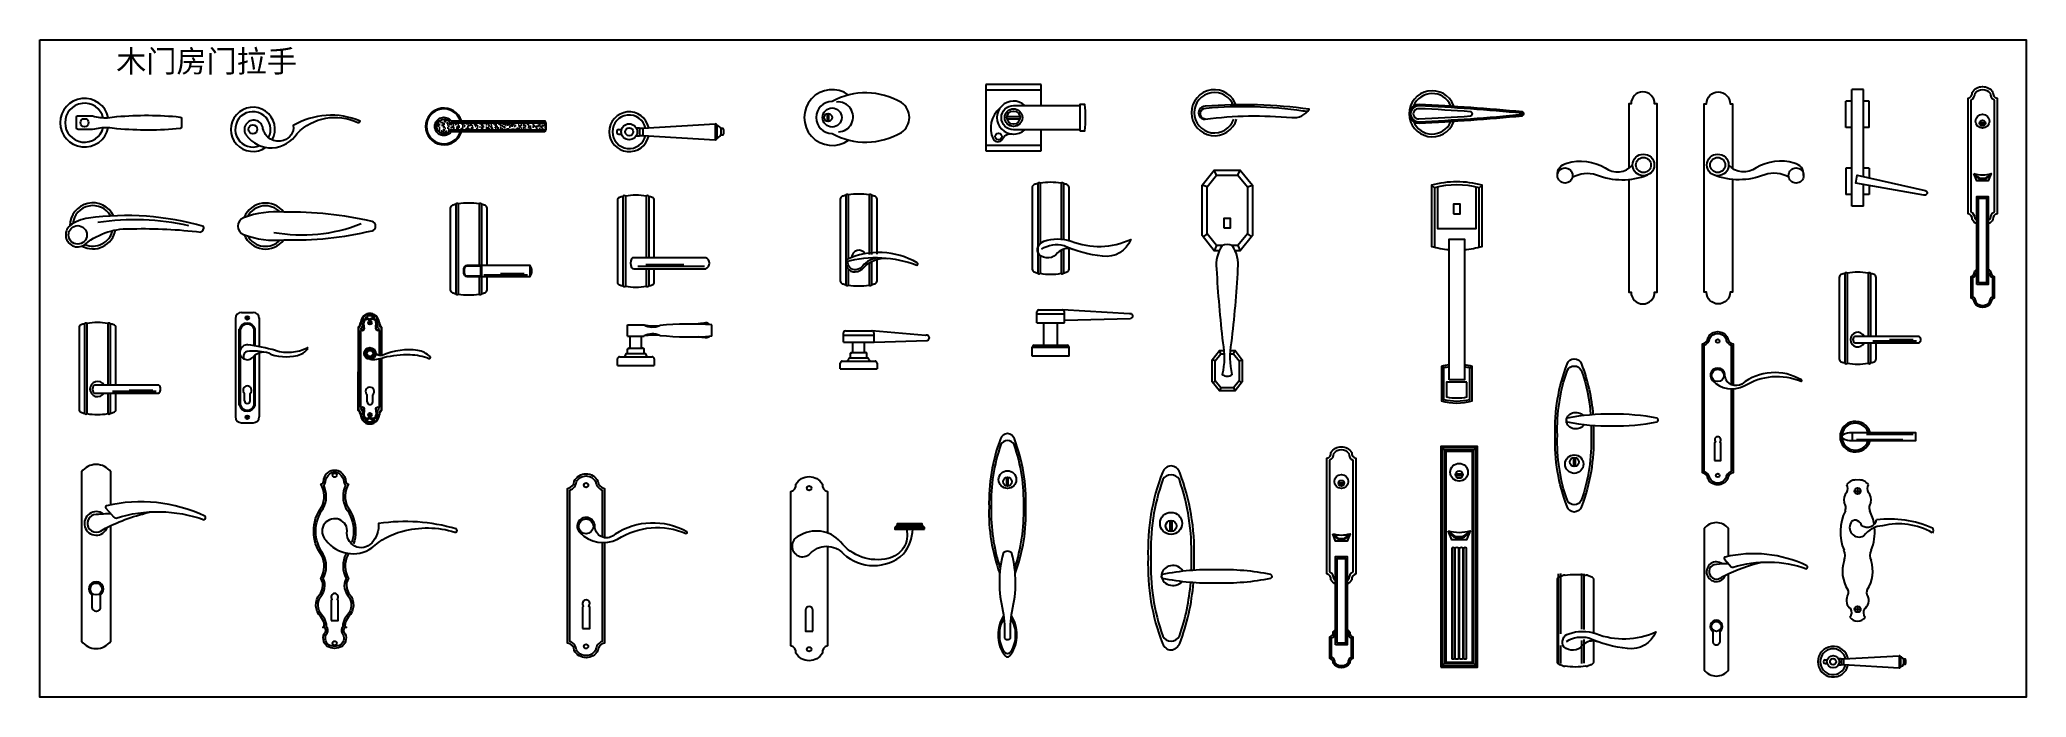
# Model space of a CAD drawing. Header units: millimetres. Extents: x -159355 to -156117, y -81321 to -80249.
import ezdxf

# ---------------------------------------------------------------- set-up
doc = ezdxf.new("R2010")
doc.units = ezdxf.units.MM
doc.header["$LTSCALE"] = 2
doc.header["$MEASUREMENT"] = 0
doc.layers.get('0').update_dxf_attribs({"linetype": 'CONTINUOUS'})
for name, color, linetype in [('1', 4, 'CONTINUOUS'), ('3', 3, 'CONTINUOUS'), ('7', 7, 'CONTINUOUS'), ('7主线', 7, 'CONTINUOUS'), ('BH', 3, 'CONTINUOUS')]:
    doc.layers.add(name, color=color, linetype=linetype)
doc.layers.add('主线', color=7, linetype='CONTINUOUS', lineweight=25)
doc.layers.add('标注', color=7, linetype='CONTINUOUS', lineweight=25)
doc.styles.add('HZ', font='simfang.ttf')

msp = doc.modelspace()

# ---------------------------------------------------------------- texts
at = {"color": 0, "lineweight": 9, "insert": (-159230.4, -80266.4, 0), "char_height": 36, "width": 421.781, "attachment_point": 1, "style": 'HZ'}
msp.add_mtext('{\\fSimSun|b1|i0|c134|p2;木门房门拉手}', dxfattribs=at)

# ---------------------------------------------------------------- blocks, each defined once
blk = doc.blocks.new('020')
at = {"layer": '主线'}
for p, q in [((-9.5, 65), (9.5, 65)), ((-19.5, 55), (-19.5, -105)), ((-13, -86.2), (-13, 37.6)), ((-11, 4.9), (-11, 37.6)), ((11, 10.6), (11, 37.6)), ((13, 10.2), (13, 37.6)), ((19.5, 56), (19.5, 9.1)), ((19.5, 55), (19.5, 9.1)), ((-19.5, 0), (-19.5, -62)), ((-11, -86.2), (-11, -4.9)), ((11, -86.2), (11, -6)), ((13, -86.2), (13, -4.5)), ((19.5, -1.1), (19.5, -105)), ((-4.5, -79), (-4.5, -67.4)), ((4.5, -79), (4.5, -67.4)), ((-9.5, -115), (9.5, -115)), ((0, -115), (9.5, -115))]:
    blk.add_line(p, q, dxfattribs=at)
for centre, radius in [((0, 56), 3), ((0, 56), 1.5), ((0, -106), 3), ((0, -106), 1.5)]:
    blk.add_circle(centre, radius, dxfattribs=at)
for centre, radius, start, end in [((-9.5, 55), 10, 90, 180), ((9.5, 55), 10, 0, 90), ((0, 34.2), 13.4, 14.8628, 165.1372), ((0, 34.1), 11.6, 17.9453, 162.0547), ((0, 0), 12.1, 76.1712, 322.2014), ((1, -5.6), 7.02, 98.1504, 126.5667), ((-33.9, -279.4), 293.4, 74.1481, 83.369), ((10.2, -67.5), 69.5, 76.3885, 98.396), ((26.7, -22.9), 23, 57.3668, 100.2308), ((66.2, 69), 69.1, 253.2597, 296.7887), ((75, 23.3), 29.4, 295.2261, 324.8715), ((97.8, 6.2), 1.25, 8.4905, 112.3499), ((1.4, -6.2), 7.68, 126.5667, 221.1359), ((28.1, -26), 26.3, 102.0483, 134.9953), ((63, 67.8), 75.2, 251.5068, 289.0279), ((0, -62), 7, 310.0052, 229.9948), ((0, -82.7), 13.4, 194.8628, 345.1372), ((0, -82.6), 11.6, 197.9453, 342.0547), ((0, -79), 4.5, 180, 0), ((-9.5, -105), 10, 180, 270), ((9.5, -105), 10, 270, 0)]:
    blk.add_arc(centre, radius, start, end, dxfattribs=at)
blk = doc.blocks.new('022')
at = {"layer": '主线'}
for p, q in [((-19, 43), (-19, 0)), ((-19, 43), (-19, -93)), ((-19, 43), (-19, 38)), ((-19, 43), (-19, 43)), ((-18.3, -92.3), (-18.3, 42.3)), ((-15.3, 37.6), (-15.3, -87.6)), ((-10.6, 50), (-10, 42.4)), ((-9.5, 42.6), (-10, 50)), ((9.5, 42.6), (10, 50)), ((10.6, 50), (10, 42.4)), ((15.3, 37.6), (15.3, -3.1)), ((18.3, 42.3), (18.3, -3.3)), ((19, 43), (19, -3.2)), ((19, 0), (19, -3.2)), ((-19, -5), (-19, -67)), ((-19, -93), (-19, -30)), ((15.3, -8.8), (15.3, -87.6)), ((18.3, -8.1), (18.3, -92.3)), ((19, -7.9), (19, -62)), ((19, -7.9), (19, -93)), ((-19, -93), (-19, -88)), ((-19, -93), (-19, -93)), ((-10.6, -100), (-10, -92.4)), ((-9.5, -92.6), (-10, -100)), ((-4.5, -79), (-4.5, -67.4)), ((4.5, -79), (4.5, -67.4)), ((9.5, -92.6), (10, -100)), ((10.6, -100), (10, -92.4))]:
    blk.add_line(p, q, dxfattribs=at)
for centre, radius in [((0, 50), 3), ((0, 50), 3), ((0, 50), 1.5), ((0, 50), 1.5), ((0, 0), 9.5), ((0, 0), 7.5), ((0, 0), 6.5), ((0, 0), 6), ((0, 0), 5), ((0, -100), 3), ((0, -100), 1.5)]:
    blk.add_circle(centre, radius, dxfattribs=at)
for centre, radius, start, end in [((-0.8, 51.5), 13.5, 86.7737, 115.0644), ((0.8, 51.5), 13.5, 64.9356, 93.2263), ((-26.9, 51.5), 11.6, 313.0347, 352.5422), ((-26.9, 51.5), 12.6, 313.0347, 352.5422), ((2.5, 48.2), 18, 119.9261, 174.1362), ((-14.5, 37.4), 0.82, 48.8014, 166.6728), ((-13.1, 40.1), 1.76, 126.4274, 249.5636), ((2.5, 48.2), 17, 119.9261, 174.1362), ((-13.5, 40.7), 1.08, 17.8413, 126.4274), ((-12.4, 40.9), 3.34, 241.5665, 29.4868), ((-12.7, 41.2), 2.91, 249.5636, 24.4538), ((-10, 42.6), 3.08, 147.3274, 199.4913), ((-20, 49.1), 8.79, 326.8884, 11.9124), ((-4.6, 50.6), 6.76, 90.6623, 176.9357), ((-4.7, 50.7), 5.97, 106.3456, 186.4644), ((-4.6, 50.3), 5.36, 75.6611, 183.7348), ((0, 52.4), 9.1, 33.0842, 146.9158), ((-5.2, 52.7), 5.18, 24.4493, 117.9044), ((-4.8, 50.9), 5.78, 69.0681, 106.3456), ((-0.8, 51.5), 12.5, 86.7737, 115.0644), ((-4.7, 54.9), 2.4, 33.9158, 90.6623), ((-4.5, 51), 4.66, 42.8526, 75.6611), ((-0.7, 54.5), 0.45, 222.8526, 58.1538), ((0.8, 51.5), 12.5, 64.9356, 93.2263), ((0.7, 54.5), 0.45, 121.8462, 317.1474), ((5.2, 52.7), 5.18, 62.0956, 155.5507), ((4.5, 51), 4.66, 104.3389, 137.1474), ((4.7, 54.9), 2.4, 89.3377, 146.0842), ((4.8, 50.9), 5.78, 73.6544, 110.9319), ((4.6, 50.3), 5.36, 356.2652, 104.3389), ((4.6, 50.6), 6.76, 3.0643, 89.3377), ((-2.5, 48.2), 17, 5.8638, 60.0739), ((4.7, 50.7), 5.97, 353.5356, 73.6544), ((-2.5, 48.2), 18, 5.8638, 60.0739), ((12.4, 40.9), 3.34, 150.5132, 298.4335), ((12.7, 41.2), 2.91, 155.5462, 290.4364), ((20, 49.1), 8.79, 168.0876, 213.1116), ((13.5, 40.7), 1.08, 53.5726, 162.1587), ((10, 42.6), 3.08, 340.5087, 32.6726), ((13.1, 40.1), 1.76, 290.4364, 53.5726), ((14.5, 37.4), 0.82, 13.3272, 131.1986), ((26.9, 51.5), 12.6, 187.4578, 226.9653), ((26.9, 51.5), 11.6, 187.4578, 226.9653), ((17.5, 7.9), 11.3, 224.6147, 288.7855), ((63, -100.1), 106, 81.8749, 113.2714), ((72.3, -31.7), 37, 45.8014, 81.1041), ((5.6, 37.3), 47.1, 262.9731, 290.2279), ((62.9, -182.3), 180.1, 89.1231, 103.1472), ((57.9, -117.4), 115.4, 70.5908, 86.1514), ((96.7, -6.6), 1.97, 257.2754, 45.8014), ((0, -62), 7, 310.0052, 229.9948), ((-26.9, -101.5), 11.6, 7.4578, 46.9653), ((-26.9, -101.5), 12.6, 7.4578, 46.9653), ((-14.5, -87.4), 0.82, 193.3272, 311.1986), ((-13.1, -90.1), 1.76, 110.4364, 233.5726), ((-13.5, -90.7), 1.08, 233.5726, 342.1587), ((-12.4, -90.9), 3.34, 330.5132, 118.4335), ((-12.7, -91.2), 2.91, 335.5462, 110.4364), ((-10, -92.6), 3.08, 160.5087, 212.6726), ((-20, -99.1), 8.79, 348.0876, 33.1116), ((0, -79), 4.5, 180, 0), ((12.4, -90.9), 3.34, 61.5665, 209.4868), ((12.7, -91.2), 2.91, 69.5636, 204.4538), ((20, -99.1), 8.79, 146.8884, 191.9124), ((13.5, -90.7), 1.08, 197.8413, 306.4274), ((10, -92.6), 3.08, 327.3274, 19.4913), ((13.1, -90.1), 1.76, 306.4274, 69.5636), ((14.5, -87.4), 0.82, 228.8014, 346.6728), ((26.9, -101.5), 12.6, 133.0347, 172.5422), ((26.9, -101.5), 11.6, 133.0347, 172.5422), ((2.5, -98.2), 18, 185.8638, 240.0739), ((2.5, -98.2), 17, 185.8638, 240.0739), ((-4.6, -100.6), 6.76, 183.0643, 269.3377), ((-4.7, -100.7), 5.97, 173.5356, 253.6544), ((-4.6, -100.3), 5.36, 176.2652, 284.3389), ((-5.2, -102.7), 5.18, 242.0956, 335.5507), ((0, -102.4), 9.1, 213.0842, 326.9158), ((-0.8, -101.5), 13.5, 244.9356, 273.2263), ((-4.8, -100.9), 5.78, 253.6544, 290.9319), ((-0.8, -101.5), 12.5, 244.9356, 273.2263), ((-4.7, -104.9), 2.4, 269.3377, 326.0842), ((-4.5, -101), 4.66, 284.3389, 317.1474), ((-0.7, -104.5), 0.45, 301.8462, 137.1474), ((0.8, -101.5), 13.5, 266.7737, 295.0644), ((0.8, -101.5), 12.5, 266.7737, 295.0644), ((0.7, -104.5), 0.45, 42.8526, 238.1538), ((5.2, -102.7), 5.18, 204.4493, 297.9044), ((4.5, -101), 4.66, 222.8526, 255.6611), ((4.7, -104.9), 2.4, 213.9158, 270.6623), ((4.8, -100.9), 5.78, 249.0681, 286.3456), ((4.6, -100.3), 5.36, 255.6611, 3.7348), ((4.6, -100.6), 6.76, 270.6623, 356.9357), ((-2.5, -98.2), 17, 299.9261, 354.1362), ((4.7, -100.7), 5.97, 286.3456, 6.4644), ((-2.5, -98.2), 18, 299.9261, 354.1362)]:
    blk.add_arc(centre, radius, start, end, dxfattribs=at)

# ---------------------------------------------------------------- hatches: boundary and pattern name
at = {"layer": 'BH'}
h = msp.add_hatch(dxfattribs=at)
h.set_pattern_fill('AR-CONC', color=0, scale=1.495, style=0)
h.set_pattern_definition([(50, (-144194.947, -82373.499), (10.7230397, -0.9381444), [1.12125, -12.33375]), (355, (-144194.947, -82373.499), (-2.0743324, 11.245272), [0.897, -9.867]), (100.4514, (-144194.054, -82373.577), (8.648715, 10.307121), [0.952916, -10.4820746]), (46.1842, (-144194.947, -82370.509), (15.955254, -2.474509), [1.681875, -18.500625]), (96.6356, (-144193.618, -82370.715), (13.973207, 14.563062), [1.429374, -15.72311]), (351.1842, (-144194.947, -82370.509), (13.973196, 14.563073), [1.3455, -14.8005]), (21, (-144193.452, -82371.256), (8.9237604, -6.0191524), [1.12125, -12.33375]), (326, (-144193.452, -82371.256), (3.637564, 10.840993), [0.897, -9.867]), (71.4514, (-144192.709, -82371.758), (12.561328, 4.821831), [0.952916, -10.4820746]), (37.5, (-144194.9473, -82373.4986), (0.1817898, 4.9767631), [0, -9.7474, 0, -10.0165, 0, -9.904375]), (7.5, (-144194.9473, -82373.4986), (3.9328896, 5.896455), [0, -5.7109, 0, -9.52315, 0, -3.774875]), (327.5, (-144198.281, -82373.4986), (7.9806454, -0.3371953), [0, -3.7375, 0, -11.661, 0, -15.47325]), (317.5, (-144199.776, -82373.4986), (8.7186332, 1.4965695), [0, -4.85875, 0, -7.7441, 0, -10.98825])])
h.paths.add_polyline_path([(-158685.9, -80384.8, 3.732051), (-158685.9, -80396.7), (-158530.7, -80396.7, 0.140432), (-158530.7, -80384.8)])

# ---------------------------------------------------------------- linework, layer by layer
at = {"layer": '1', "color": 0}
for centre in [(-156741, -80453.6), (-156619.9, -80453.6)]:
    msp.add_circle(centre, 12.3, dxfattribs=at)
at = {"layer": '3', "color": 0}
for p, q in [((-157722.7, -80331.4), (-157812.7, -80331.4)), ((-158253.9, -80386.7), (-158253.9, -80412.4)), ((-158251.2, -80389.3), (-158251.2, -80409.8)), ((-158244.7, -80394.3), (-158244.7, -80404.7)), ((-158071.2, -80382.5), (-158071.2, -80369.8)), ((-158068.6, -80382.5), (-158068.6, -80369.8)), ((-157778.4, -80374.6), (-157757.1, -80374.6)), ((-157778.4, -80378.2), (-157757.1, -80378.2)), ((-156192.8, -80384.4), (-156183.6, -80384.4)), ((-156192.8, -80386.3), (-156183.6, -80386.3)), ((-157812.7, -80421.4), (-157722.7, -80421.4)), ((-157436.8, -80470.1), (-157440.8, -80461.8)), ((-157402, -80470.1), (-157398.1, -80461.8)), ((-157728.3, -80483.9), (-157728.3, -80629.7)), ((-157724.3, -80483.3), (-157724.3, -80581.7)), ((-157690.3, -80483.3), (-157690.3, -80574.4)), ((-157686.3, -80483.9), (-157686.3, -80574.8)), ((-157452.3, -80489.4), (-157460.5, -80486.5)), ((-157386.6, -80489.4), (-157378.3, -80486.5)), ((-157081.7, -80490.6), (-157086.7, -80486.7)), ((-157008.7, -80490.6), (-157003.8, -80486.7)), ((-158676.8, -80517.7), (-158676.8, -80663.5)), ((-158672.8, -80517.1), (-158672.8, -80664)), ((-158638.8, -80517.1), (-158638.8, -80617.5)), ((-158634.8, -80517.7), (-158634.8, -80617.5)), ((-158404.3, -80504.9), (-158404.3, -80650.7)), ((-158400.3, -80504.3), (-158400.3, -80651.2)), ((-158366.3, -80504.3), (-158366.3, -80604.7)), ((-158362.3, -80504.9), (-158362.3, -80604.7)), ((-158041.1, -80503), (-158041.1, -80648.8)), ((-158037.1, -80502.4), (-158037.1, -80607.1)), ((-158003.1, -80502.4), (-158003.1, -80599.7)), ((-157999.1, -80503), (-157999.1, -80599.3)), ((-157690.3, -80592.6), (-157690.3, -80630.2)), ((-157686.3, -80590.9), (-157686.3, -80629.7)), ((-157452.3, -80565.8), (-157458.7, -80570.9)), ((-157436.8, -80585.1), (-157440.8, -80593.3)), ((-157402, -80585.1), (-157398.1, -80593.3)), ((-157386.6, -80565.8), (-157380.1, -80570.9)), ((-158555.8, -80635.5), (-158555.8, -80617.5)), ((-158380.3, -80618.6), (-158271.6, -80618.6)), ((-158367.3, -80615.8), (-158304.9, -80615.8)), ((-158366.3, -80622.7), (-158366.3, -80651.2)), ((-158362.3, -80622.7), (-158362.3, -80650.7)), ((-158037.1, -80623.2), (-158037.1, -80649.3)), ((-158003.1, -80613.3), (-158003.1, -80649.3)), ((-157999.1, -80611), (-157999.1, -80648.8)), ((-157724.3, -80601.1), (-157724.3, -80630.2)), ((-158638.8, -80635.5), (-158638.8, -80664)), ((-158634.8, -80635.5), (-158634.8, -80663.5)), ((-158631.2, -80632.6), (-158559.9, -80632.6)), ((-158604, -80630.6), (-158565.4, -80630.6)), ((-156412.7, -80630.5), (-156412.7, -80776.2)), ((-156408.7, -80629.9), (-156408.7, -80776.8)), ((-156374.7, -80629.9), (-156374.7, -80733.3)), ((-156370.7, -80630.5), (-156370.7, -80733.3)), ((-159282, -80712.6), (-159282, -80858.3)), ((-159278, -80712), (-159278, -80858.9)), ((-159244, -80712), (-159244, -80812.4)), ((-159240, -80712.6), (-159240, -80812.4)), ((-158259.3, -80732.4), (-158259.3, -80714.3)), ((-158370.3, -80753), (-158396.3, -80753)), ((-157429.9, -80761.2), (-157432.2, -80756.3)), ((-157409, -80761.2), (-157406.6, -80756.3)), ((-156374.7, -80743.3), (-156374.7, -80776.8)), ((-156370.7, -80743.3), (-156370.7, -80776.2)), ((-156367.1, -80740.4), (-156295.8, -80740.4)), ((-156340, -80738.3), (-156301.4, -80738.3)), ((-158402.7, -80766.3), (-158364, -80766.3)), ((-157439.2, -80772.8), (-157444.1, -80771.1)), ((-157399.7, -80772.8), (-157394.8, -80771.1)), ((-157066.8, -80784.5), (-157070.1, -80781.9)), ((-157023.7, -80784.5), (-157020.4, -80781.9)), ((-159236.4, -80822.5), (-159165.1, -80822.5)), ((-159209.3, -80820.5), (-159170.7, -80820.5)), ((-157439.2, -80805.5), (-157443, -80808.6)), ((-157429.9, -80817.1), (-157432.2, -80822)), ((-157409, -80817.1), (-157406.6, -80822)), ((-157399.7, -80805.5), (-157395.9, -80808.6)), ((-159244, -80825.4), (-159244, -80858.9)), ((-159240, -80825.4), (-159240, -80858.3)), ((-157063, -80920.9), (-157071.4, -80912.5)), ((-157019.8, -80920.9), (-157011.4, -80912.5)), ((-156393.9, -80901.2), (-156318, -80901.2)), ((-156377.2, -80892.7), (-156301.4, -80892.7)), ((-156854.9, -80930.4), (-156854.9, -80945.2)), ((-156852.4, -80930.4), (-156852.4, -80945.2)), ((-157778.8, -80976.9), (-157778.8, -80962.8)), ((-157776.4, -80976.9), (-157776.4, -80962.8)), ((-157238, -80971.6), (-157228.8, -80971.6)), ((-157238, -80973.5), (-157228.8, -80973.5)), ((-157047.3, -80957.2), (-157035.5, -80957.2)), ((-157047.3, -80959.6), (-157035.5, -80959.6)), ((-157961.1, -81044.8), (-157913.1, -81044.8)), ((-157957.5, -81041.2), (-157916.8, -81041.2)), ((-157512.4, -81051), (-157512.4, -81033.2)), ((-157509.4, -81051), (-157509.4, -81033.2)), ((-157049.2, -81258.1), (-157049.2, -81078.1)), ((-157048, -81258.1), (-157048, -81078.1)), ((-157042, -81258.1), (-157042, -81078.1)), ((-157040.8, -81258.1), (-157040.8, -81078.1)), ((-157034.8, -81258.1), (-157034.8, -81078.1)), ((-157033.6, -81258.1), (-157033.6, -81078.1)), ((-156879.9, -81120.1), (-156879.9, -81265.8)), ((-156875.9, -81119.5), (-156875.9, -81217.8)), ((-156841.9, -81119.5), (-156841.9, -81210.6)), ((-156837.9, -81120.1), (-156837.9, -81211)), ((-156875.9, -81237.2), (-156875.9, -81266.4)), ((-156841.9, -81228.8), (-156841.9, -81266.4)), ((-156837.9, -81227.1), (-156837.9, -81265.8)), ((-157063, -81264.1), (-157071.4, -81272.5)), ((-157019.8, -81264.1), (-157011.4, -81272.5)), ((-156323.9, -81253.6), (-156323.9, -81273.3)), ((-156321.8, -81255.6), (-156321.8, -81271.3)), ((-156316.8, -81259.4), (-156316.8, -81267.4))]:
    msp.add_line(p, q, dxfattribs=at)
for points in [[(-156197.6, -80544, -0.064662), (-156200.4, -80541.2, 0.264722), (-156207, -80529.9), (-156207, -80347.8, 0.264722), (-156200.4, -80336.5, -0.497676), (-156176, -80336.5, 0.264722), (-156169.3, -80347.8), (-156169.3, -80529.9, 0.264722), (-156176, -80541.2, -0.064662), (-156178.8, -80544, -0.064662)], [(-157455.2, -80378.9, -0.945007), (-157453.9, -80360.7, -0.058417), (-157296.2, -80365.2, 0.046954), (-157287.9, -80365.6, 0.046954)], [(-156939, -80370.9, 0.652166), (-156938.9, -80369.3, 0.013125), (-157106.9, -80357.3, 1.063666), (-157106.9, -80383, 0.013151), (-156938.5, -80371, 0.013151)], [(-158530.7, -80396.7), (-158685.9, -80396.7, -3.732051), (-158685.9, -80384.8), (-158530.7, -80384.8)], [(-157008.7, -80587.6), (-157008.7, -80490.6, 0.124404), (-157081.7, -80490.6), (-157081.7, -80587.6)], [(-156200.5, -80468, 0.199509), (-156191.7, -80475.1), (-156184.6, -80475.1, 0.199509), (-156175.9, -80468, 0.191451)], [(-157989.4, -80604.6, 0.16642), (-158013.5, -80618, -0.180635), (-158024.3, -80624.5, -0.506376), (-158037.6, -80610.4, -0.506376)], [(-156178.8, -80627, -0.04209), (-156177.3, -80628.7, 0.288007), (-156172, -80637.4), (-156172, -80668.9, 0.288007), (-156177.3, -80677.6, -0.512941), (-156198.7, -80677.6, 0.288007), (-156204, -80668.9), (-156204, -80637.4, 0.288007), (-156198.7, -80628.7, -0.032534), (-156197.6, -80627.4, -0.032534)], [(-156597.9, -80818.6), (-156597.9, -80952.9, 0.287193), (-156606.8, -80964.4, -0.599807), (-156632.9, -80964.4, 0.287193), (-156641.9, -80952.9), (-156641.9, -80747.5, 0.287193), (-156632.9, -80736.1, -0.599807), (-156606.8, -80736.1, 0.287193), (-156597.9, -80747.5), (-156597.9, -80811.6)], [(-157057.7, -80782.7, 0.026117), (-157066.8, -80784.5), (-157066.8, -80835.8, 0.122931), (-157023.7, -80835.8), (-157023.7, -80784.5, 0.026117), (-157032.8, -80782.7)], [(-156826.1, -80877.8, -0.014104), (-156826.2, -80894.4, -0.092167), (-156842.3, -81000.8, -0.58672), (-156865, -81000.8, -0.092167), (-156881.2, -80894.4, -0.092167), (-156865, -80788, -0.58672), (-156842.3, -80788, -0.063662), (-156827, -80861)], [(-157765.8, -81111, 0.089711), (-157751.2, -81011.5, 0.092167), (-157766.7, -80909.4, 0.58672), (-157788.5, -80909.4, 0.092167), (-157804, -81011.5, 0.089711), (-157789.3, -81111, 0.089711)], [(-157242.8, -81131.2, -0.064662), (-157245.6, -81128.4, 0.264722), (-157252.2, -81117.1), (-157252.2, -80935, 0.264722), (-157245.6, -80923.7, -0.497676), (-157221.2, -80923.7, 0.264722), (-157214.5, -80935), (-157214.5, -81117.1, 0.264722), (-157221.2, -81128.4, -0.064662), (-157224, -81131.2, -0.064662)], [(-158854.8, -81086.4, -0.007473), (-158855.9, -81087.9, 0.247831), (-158855.5, -81127.5, 0.1886), (-158858, -81143.9, 0.111662), (-158852.6, -81155.4, -0.369524), (-158854, -81188, 0.139661), (-158860.5, -81200.6, 0.187926), (-158860.7, -81206.1, 0.382894), (-158862, -81216.9, -0.408912), (-158864.3, -81235.6, -0.139867), (-158874.3, -81238.2, -0.139867), (-158884.3, -81235.6, -0.408912), (-158886.7, -81216.9, 0.382894), (-158887.9, -81206.1, 0.187926), (-158888.1, -81200.6, 0.139661), (-158894.6, -81188, -0.369524), (-158896, -81155.4, 0.111662), (-158890.6, -81143.9, 0.1886), (-158893.1, -81127.5, 0.247831), (-158892.8, -81087.9, -0.163226), (-158905.1, -81050.7, -0.163226), (-158892.8, -81013.5, 0.235615), (-158892.2, -80975.6, 0.202977), (-158889.2, -80970.3, -0.221666), (-158882.4, -80957.3, -0.225852), (-158874.3, -80954.4, -0.225852), (-158866.2, -80957.3, -0.221666), (-158859.4, -80970.3, 0.202977), (-158856.4, -80975.6, 0.235615), (-158855.9, -81013.5, -0.163226), (-158843.5, -81050.7, -0.074924), (-158846.2, -81068.8)], [(-158438.1, -81069), (-158438.1, -81230.2, 0.287193), (-158448.8, -81244, -0.599807), (-158480.2, -81244, 0.287193), (-158490.9, -81230.2), (-158490.9, -80983.8, 0.287193), (-158480.2, -80970, -0.599807), (-158448.8, -80970, 0.287193), (-158438.1, -80983.8), (-158438.1, -81060.1)], [(-157477.8, -81114.1, 0.014104), (-157477.9, -81094.2, 0.092167), (-157497.4, -80966.5, 0.58672), (-157524.5, -80966.5, 0.092167), (-157543.9, -81094.2, 0.092167), (-157524.5, -81221.8, 0.58672), (-157497.4, -81221.8, 0.063662), (-157478.9, -81134.2)], [(-157245.7, -81055.2, 0.199509), (-157236.9, -81062.3), (-157229.8, -81062.3, 0.199509), (-157221.1, -81055.2, 0.191451)], [(-157057.1, -81050.5, 0.199509), (-157045.9, -81059.5), (-157036.9, -81059.5, 0.199509), (-157025.7, -81050.5)], [(-157783.4, -81193.1, 0.164968), (-157790.8, -81219.6, 0.16909), (-157783, -81246.6, 0.58672), (-157772.1, -81246.6, 0.16909), (-157764.4, -81219.6, 0.164968), (-157771.8, -81193.1)], [(-157224, -81214.2, -0.04209), (-157222.5, -81215.9, 0.288007), (-157217.2, -81224.7), (-157217.2, -81256.1, 0.288007), (-157222.5, -81264.8, -0.512941), (-157243.9, -81264.8, 0.288007), (-157249.2, -81256.1), (-157249.2, -81224.7, 0.288007), (-157243.9, -81215.9, -0.032534), (-157242.8, -81214.6, -0.032534)]]:
    msp.add_lwpolyline(points, format="xyb", dxfattribs=at)
for points in [[(-157427.6, -80585.1), (-157436.8, -80585.1), (-157452.3, -80565.8), (-157452.3, -80489.4), (-157436.8, -80470.1), (-157402, -80470.1), (-157386.6, -80489.4), (-157386.6, -80565.8), (-157402, -80585.1), (-157411.2, -80585.1)], [(-157076.8, -80489.4), (-157076.8, -80556.9), (-157013.7, -80556.9), (-157013.7, -80489.4)], [(-157414.4, -80761.2), (-157409, -80761.2), (-157399.7, -80772.8), (-157399.7, -80805.5), (-157409, -80817.1), (-157429.9, -80817.1), (-157439.2, -80805.5), (-157439.2, -80772.8), (-157429.9, -80761.2), (-157424.4, -80761.2)]]:
    msp.add_lwpolyline(points, dxfattribs=at)
for points in [[(-156194.8, -80645.8), (-156194.8, -80507.6), (-156181.6, -80507.6), (-156181.6, -80645.8)], [(-157069, -81270.1), (-157013.8, -81270.1), (-157013.8, -80914.9), (-157069, -80914.9)], [(-157065.4, -81266.5), (-157017.4, -81266.5), (-157017.4, -80918.5), (-157065.4, -80918.5)], [(-157240, -81233.1), (-157240, -81094.9), (-157226.8, -81094.9), (-157226.8, -81233.1)]]:
    msp.add_lwpolyline(points, close=True, dxfattribs=at)
for points in [[(-158635.8, -80634.5), (-158635.8, -80618.5), (-158659.1, -80618.5, 0.209535), (-158662, -80619.8, 0.217189), (-158662, -80633.2, 0.209535), (-158659.1, -80634.5), (-158635.8, -80634.5)], [(-157028.7, -80807.7), (-157061.8, -80807.7), (-157061.8, -80831.8, 0.099649), (-157028.7, -80831.8), (-157028.7, -80807.7)]]:
    msp.add_lwpolyline(points, format="xyb", close=True, dxfattribs=at)
at = {"layer": '3', "color": 0, "ltscale": 0.13}
for points in [[(-158262.9, -80714.1, 0.28759), (-158269.6, -80711.1, -0.060586), (-158280.8, -80712.3, 0.212877), (-158282, -80713.3)], [(-158262.9, -80732.6, -0.28759), (-158269.6, -80735.6, 0.060586), (-158280.8, -80734.4, -0.212877), (-158282, -80733.3)]]:
    msp.add_lwpolyline(points, format="xyb", dxfattribs=at)
at = {"layer": '3', "color": 0}
for centre, radius in [((-158063.4, -80376.2), 15.6), ((-157767.7, -80376.4), 14.4), ((-157767.7, -80376.4), 10.8), ((-159282.1, -80384.7), 6.6), ((-159007.6, -80395.5), 7.2), ((-156188.2, -80385.3), 4.71), ((-156619.9, -80796.7), 10), ((-156853.7, -80937.8), 7.5), ((-157777.6, -80969.8), 7.2), ((-157233.4, -80972.5), 4.71), ((-157041.4, -80958.4), 6), ((-158464.5, -81042.7), 12), ((-157510.9, -81042.1), 9), ((-159263.1, -81144.9), 9.6), ((-156622.1, -81205.9), 8)]:
    msp.add_circle(centre, radius, dxfattribs=at)
for centre, radius, start, end in [((-157440.2, -80368.4), 33, 18.6355, 341.5295), ((-159282.1, -80384.7), 31.7, 14.4764, 345.5236), ((-159007.6, -80395.5), 28.8, 331.9724, 292.8568), ((-158696.2, -80390.7), 28.4, 18.4085, 341.5915), ((-158053.7, -80375.2), 24.4, 271.7372, 95.6062), ((-157085.3, -80370.1), 33, 24.7837, 157.1458), ((-158394.2, -80399.5), 27.3, 12.9468, 347.0532), ((-157085.3, -80370.1), 33, 202.5379, 335.1631), ((-159268.3, -80552.8), 33, 29.1609, 174.1486), ((-158987.1, -80553.2), 33, 43.5812, 150.6449), ((-159268.3, -80552.8), 33, 246.4105, 346.529), ((-159200.3, -80936), 393.2, 77.0074, 98.7938), ((-158927, -80311.9), 255.8, 259.4898, 291.9613), ((-158987.1, -80553.2), 33, 209.2959, 316.4783), ((-158356.1, -80758.4), 29.5, 66.1775, 118.0384), ((-156395.5, -80896.5), 22, 18.6355, 341.5295), ((-156431.8, -81263.4), 21, 12.9468, 347.0532)]:
    msp.add_arc(centre, radius, start, end, dxfattribs=at)
at = {"layer": '7', "color": 0}
for p, q in [((-157812.7, -80322.4), (-157812.7, -80430.4)), ((-157722.7, -80322.4), (-157812.7, -80322.4)), ((-157722.7, -80356.6), (-157722.7, -80322.4)), ((-156382.5, -80330.6), (-156401.5, -80330.6)), ((-156401.5, -80520.6), (-156401.5, -80330.6)), ((-156382.5, -80472.6), (-156382.5, -80330.6)), ((-156411, -80392.4), (-156411, -80349.6)), ((-156401.5, -80349.6), (-156411, -80349.6)), ((-156373, -80349.6), (-156382.5, -80349.6)), ((-156373, -80392.4), (-156373, -80349.6)), ((-158382.9, -80393), (-158377.3, -80393)), ((-158377.3, -80393), (-158377.3, -80406)), ((-158377.3, -80393.7), (-158372.1, -80393.7)), ((-158372.1, -80393.7), (-158253.9, -80386.7)), ((-158372.1, -80393.7), (-158372.1, -80405.4)), ((-157722.7, -80430.4), (-157722.7, -80396.2)), ((-156401.5, -80392.4), (-156411, -80392.4)), ((-156373, -80392.4), (-156382.5, -80392.4)), ((-158411.1, -80403.4), (-158406.6, -80403.4)), ((-158382.9, -80406), (-158377.3, -80406)), ((-158377.3, -80405.4), (-158372.1, -80405.4)), ((-158372.1, -80405.4), (-158253.9, -80412.4)), ((-157812.7, -80430.4), (-157722.7, -80430.4)), ((-156411, -80458.9), (-156411, -80501.6)), ((-156401.5, -80458.9), (-156411, -80458.9)), ((-156373, -80458.9), (-156382.5, -80458.9)), ((-156373, -80458.9), (-156373, -80473.9)), ((-156382.5, -80520.6), (-156382.5, -80485.2)), ((-156373, -80486.3), (-156373, -80501.6)), ((-156401.5, -80501.6), (-156411, -80501.6)), ((-156382.5, -80520.6), (-156401.5, -80520.6)), ((-156373, -80501.6), (-156382.5, -80501.6)), ((-157432, -80593.3), (-157435.9, -80593.3)), ((-157403, -80593.3), (-157406.9, -80593.3)), ((-158634.8, -80617.5), (-158634.8, -80635.5)), ((-158041.8, -80724.2), (-157998.5, -80724.2)), ((-157911, -80731.4), (-157998.5, -80724.2)), ((-158045.1, -80742.6), (-158045.1, -80727.5)), ((-158045.1, -80730.8), (-157995.1, -80730.8)), ((-158045.1, -80730.8), (-157995.1, -80730.8)), ((-158045.1, -80742.6), (-157995.1, -80742.6)), ((-157995.1, -80742.6), (-157995.1, -80727.5)), ((-157995.1, -80742.5), (-157908.7, -80739.6)), ((-158050.1, -80785.7), (-158050.1, -80776.7)), ((-158050.1, -80785.7), (-157990.1, -80785.7)), ((-158046.8, -80773.3), (-158039.5, -80773.3)), ((-158036.8, -80770), (-158036.8, -80770.7)), ((-158033.5, -80768.3), (-158033.5, -80760.4)), ((-158006.8, -80768.3), (-158006.8, -80760.4)), ((-158003.5, -80770.7), (-158003.5, -80770)), ((-158000.8, -80773.3), (-157993.5, -80773.3)), ((-157990.1, -80776.7), (-157990.1, -80785.7)), ((-157409.6, -80822), (-157429.3, -80822)), ((-156400.5, -80889.5), (-156400.5, -80903.5)), ((-156391.9, -80980.1), (-156391.9, -80990.1)), ((-156396.9, -80985.1), (-156386.9, -80985.1)), ((-157053.4, -81078.1), (-157053.4, -81078.1)), ((-156396.9, -81177.8), (-156386.9, -81177.8)), ((-156391.9, -81172.8), (-156391.9, -81182.8)), ((-156444.8, -81266.4), (-156441.3, -81266.4)), ((-156423.1, -81258.4), (-156418.8, -81258.4)), ((-156423.1, -81268.4), (-156418.8, -81268.4)), ((-156418.8, -81258.4), (-156418.8, -81268.4)), ((-156418.8, -81258.9), (-156414.8, -81258.9)), ((-156418.8, -81267.9), (-156414.8, -81267.9)), ((-156414.8, -81258.9), (-156323.9, -81253.6)), ((-156414.8, -81258.9), (-156414.8, -81267.9)), ((-156414.8, -81267.9), (-156323.9, -81273.3))]:
    msp.add_line(p, q, dxfattribs=at)
at = {"layer": '7', "color": 0, "ltscale": 2}
for p, q in [((-157729.7, -80711), (-157729.7, -80693)), ((-157726.7, -80690), (-157687.7, -80690)), ((-157578.9, -80696.5), (-157687.7, -80690)), ((-157684.7, -80711), (-157684.7, -80693)), ((-157729.7, -80696), (-157684.7, -80696)), ((-157729.7, -80696), (-157684.7, -80696)), ((-157729.7, -80711), (-157684.7, -80711)), ((-157718.5, -80747.5), (-157718.5, -80711)), ((-157696, -80747.5), (-157696, -80711)), ((-157684.7, -80706.5), (-157576.8, -80703.9)), ((-157737.2, -80765.5), (-157737.2, -80750.5)), ((-157734.2, -80747.5), (-157680.2, -80747.5)), ((-157677.2, -80765.5), (-157677.2, -80750.5)), ((-157677.2, -80765.5), (-157737.2, -80765.5))]:
    msp.add_line(p, q, dxfattribs=at)
at = {"layer": '7', "color": 0, "ltscale": 0.13}
for p, q in [((-158396.7, -80714.3), (-158370, -80714.3)), ((-158396.7, -80732.4), (-158396.7, -80714.3)), ((-158259.3, -80732.4), (-158259.3, -80714.3)), ((-158396.7, -80732.4), (-158370, -80732.4)), ((-158396.7, -80761.3), (-158396.7, -80753.3)), ((-158370, -80761.3), (-158370, -80753.3)), ((-158413.3, -80780.7), (-158413.3, -80769.6)), ((-158413.3, -80780.7), (-158353.3, -80780.7)), ((-158410, -80766.3), (-158402.7, -80766.3)), ((-158400, -80762.9), (-158400, -80763.6)), ((-158366.7, -80763.6), (-158366.7, -80762.9)), ((-158364, -80766.3), (-158356.7, -80766.3)), ((-158353.3, -80769.6), (-158353.3, -80780.7))]:
    msp.add_line(p, q, dxfattribs=at)
at = {"layer": '7', "color": 0}
for points in [[(-158063.4, -80402.2, 0.266062), (-157950.5, -80400.5, 0.53284), (-157950.5, -80351.9, 0.266062), (-158063.4, -80350.2, 1)], [(-157659.7, -80398), (-157651.7, -80398, 0.067987), (-157651.7, -80354.8), (-157659.7, -80354.8)], [(-157455.2, -80378.9, -0.055454), (-157314, -80376.3, 0.277934), (-157285.7, -80362.6, 0.053614), (-157455.2, -80357.9, 1.03945)], [(-157107.2, -80378.5, 0.006602), (-157022.7, -80373.6, 0.834391), (-157022.7, -80366.7, 0.006602), (-157107.2, -80361.8, 1.067994)], [(-159295.3, -80376.1, -0.414214), (-159292.6, -80373.5), (-159268.9, -80373.5, 0.078716), (-159244.5, -80376.5, 0.009855), (-159229.3, -80374.8, -0.048226), (-159126, -80375.4, -0.384571), (-159123.7, -80378), (-159123.7, -80391.4, -0.384571), (-159126, -80394, -0.048226), (-159229.3, -80394.6, 0.009855), (-159244.5, -80392.9, 0.078716), (-159268.9, -80395.9), (-159292.6, -80395.9, -0.324936), (-159295.3, -80392)], [(-158531.8, -80399.7), (-158684.3, -80399.7, -3), (-158684.3, -80381.8), (-158531.8, -80381.8, -0.216232)], [(-156284, -80502.7), (-156394.5, -80483.1), (-156392.7, -80470.3), (-156281.5, -80495, -1.049176)], [(-156202.3, -80467.5, 0.150348), (-156174.1, -80467.5), (-156178.8, -80479.4), (-156197.6, -80479.4)], [(-159022.8, -80567, 0.114632), (-158957.1, -80575.7, 0.064792), (-158813.3, -80560.7, 0.401789), (-158807.6, -80553.2, 0.401789), (-158813.3, -80545.8, 0.064792), (-158957.1, -80530.7, 0.114632), (-159022.8, -80539.5, 0.686064)], [(-159203.7, -80557.6, -0.036276), (-159092.6, -80563, 0.406331), (-159088, -80553.7, 0.103876), (-159275.8, -80540.2, 0.137474), (-159305.8, -80552.8, 1.028352), (-159280.1, -80581.9, -0.183527)], [(-157427.6, -80585.1, 0.184781), (-157436.9, -80622.9, 0.016162), (-157426.5, -80743.5, -0.105166), (-157427.6, -80795, 0.368411), (-157411.2, -80795, -0.105166), (-157412.4, -80743.5, 0.016162), (-157401.9, -80622.9, 0.184781), (-157411.2, -80585.1, 0.228436)], [(-158662.8, -80633.8, 0.214918), (-158659.1, -80635.5), (-158555.8, -80635.5, 0.314288), (-158555.8, -80617.5), (-158659.1, -80617.5, 0.214918), (-158662.8, -80619.2, 0.226084)], [(-158390.4, -80621, 0.214918), (-158386.6, -80622.7), (-158269.4, -80622.7, 0.67069), (-158269.4, -80604.7), (-158386.6, -80604.7, 0.214918), (-158390.4, -80606.4, 0.226084)], [(-156398.8, -80741.6, 0.279967), (-156396.1, -80743.3), (-156291.7, -80743.3, 0.565718), (-156291.7, -80733.3), (-156396.1, -80733.3, 0.279967), (-156398.8, -80735, 0.210319)], [(-159268.1, -80823.7, 0.279967), (-159265.4, -80825.4), (-159161, -80825.4, 0.435167), (-159161, -80812.4), (-159265.4, -80812.4, 0.279967), (-159268.1, -80814.1, 0.144758)], [(-156791.8, -80860, 0.054869), (-156865.1, -80866.4, 0.575475), (-156865.1, -80872.4, 0.054869), (-156791.8, -80878.7, 0.054869), (-156718.5, -80872.4, 0.575475), (-156718.5, -80866.4, 0.054869)], [(-156624.9, -80935.2), (-156614.9, -80935.2), (-156614.9, -80906.7, 0.072077), (-156616.4, -80905.2, 2.43667), (-156623.4, -80905.2, 0.072077), (-156624.9, -80906.7)], [(-159085.8, -81026.1, 0.169516), (-159246, -81009.1, 0.570247), (-159247.2, -81013.1), (-159234.2, -81028, 0.291097), (-159230.5, -81029.1, -0.161182), (-159087, -81031.9, 0.572691)], [(-157913.1, -81047.2), (-157913.1, -81044.8, 0.129766), (-157916.8, -81041.2), (-157916.8, -81038.8), (-157957.5, -81038.8), (-157957.5, -81041.2, 0.129766), (-157961.1, -81044.8), (-157961.1, -81047.2)], [(-157247.5, -81054.7, 0.150348), (-157219.2, -81054.7), (-157224, -81066.6), (-157242.8, -81066.6)], [(-157059.4, -81049.8, 0.150348), (-157023.4, -81049.8), (-157029.4, -81064.9), (-157053.4, -81064.9)], [(-157053.4, -81078.1), (-157053.4, -81258.1, 0.36864), (-157049.2, -81258.1), (-157048, -81258.1, 0.256702), (-157042, -81258.1), (-157040.8, -81258.1, 0.256702), (-157034.8, -81258.1), (-157033.6, -81258.1, 0.36864), (-157029.4, -81258.1), (-157029.4, -81078.1, 0.36864), (-157033.6, -81078.1), (-157034.8, -81078.1, 0.256702), (-157040.8, -81078.1), (-157042, -81078.1, 0.256702), (-157048, -81078.1), (-157049.2, -81078.1, 0.36864)], [(-157782.4, -81225, 0.5), (-157772.8, -81225, -0.045974), (-157770.2, -81180.8, 0.125912), (-157770.4, -81087, 0.5), (-157784.8, -81087, 0.125912), (-157784.9, -81180.8, -0.045974)], [(-157436.7, -81135.4, -0.054869), (-157524.7, -81127.8, -0.575475), (-157524.7, -81120.6, -0.054869), (-157436.7, -81112.9, -0.054869), (-157348.8, -81120.6, -0.575475), (-157348.8, -81127.8, -0.054869)], [(-156474.4, -81106.9, 0.169516), (-156607.8, -81092.7, 0.570247), (-156608.9, -81096), (-156598, -81108.5, 0.291097), (-156594.9, -81109.3, -0.161182), (-156475.4, -81111.7, 0.572691)], [(-159270.3, -81174.9, 1), (-159255.9, -81172.4), (-159255.9, -81154.5, 3), (-159270.3, -81154.5)], [(-158880, -81196), (-158868.6, -81196), (-158868.6, -81163.5, 0.072077), (-158870.3, -81161.8, 2.43667), (-158878.3, -81161.8, 0.072077), (-158880, -81163.5)], [(-158470.5, -81209), (-158458.5, -81209), (-158458.5, -81174.7, 0.072077), (-158460.3, -81173, 2.43667), (-158468.7, -81173, 0.072077), (-158470.5, -81174.7)], [(-158094.9, -81213.7), (-158094.9, -81179.4, 1), (-158106.9, -81179.4), (-158106.9, -81213.7)], [(-156628.1, -81230.9, 1), (-156616.1, -81228.8), (-156616.1, -81213.9, 3), (-156628.1, -81213.9)]]:
    msp.add_lwpolyline(points, format="xyb", close=True, dxfattribs=at)
for points in [[(-156764.9, -80477.2), (-156764.9, -80660.9), (-156761.1, -80660.9, 1), (-156722.7, -80660.9), (-156718.8, -80660.9), (-156718.8, -80353.7), (-156722.7, -80353.7, 1), (-156761.1, -80353.7), (-156764.9, -80353.7), (-156764.9, -80459.1)], [(-156596, -80477.2), (-156596, -80660.9), (-156599.8, -80660.9, -1), (-156638.2, -80660.9), (-156642, -80660.9), (-156642, -80353.7), (-156638.2, -80353.7, -1), (-156599.8, -80353.7), (-156596, -80353.7), (-156596, -80459.1)], [(-156197.6, -80549.6, -0.131495), (-156205.2, -80542.5, 0.389378), (-156211.8, -80533.1), (-156211.8, -80344.6, 0.389378), (-156205.2, -80335.2, -0.555556), (-156171.2, -80335.2, 0.389378), (-156164.6, -80344.6), (-156164.6, -80533.1, 0.389378), (-156171.2, -80542.5, -0.131495), (-156178.8, -80549.6, -0.131495)], [(-157789.9, -80361, 0.341062), (-157801, -80411, 0.635451), (-157785.6, -80411, -0.381415), (-157767.7, -80403.4)], [(-157659.7, -80396.2), (-157767.7, -80396.2, -1), (-157767.7, -80356.6), (-157659.7, -80356.6)], [(-156938.3, -80373.1, 0.723176), (-156938.3, -80367.1, 0.013149), (-157106.8, -80355.1, 1.062275), (-157106.8, -80385.3, 0.013149), (-156938.3, -80373.3)], [(-159018.3, -80405.2, 0.529708), (-158935.4, -80402, -0.318542), (-158836.6, -80384.2, 0.555264), (-158832.8, -80382, 0.237758), (-158941.8, -80389.3, -0.376039), (-158957.9, -80413.5, -0.447429), (-158991.2, -80394.3)], [(-158251.2, -80409.9, 0.178124), (-158244.7, -80404.7), (-158240.8, -80404.7, 0.194142), (-158240.8, -80394.3), (-158244.7, -80394.3, 0.178124), (-158251.2, -80389.1)], [(-156881.1, -80470.8, -0.396105), (-156865.6, -80450.7, -0.214161), (-156803.5, -80458.4, 0.388758), (-156758.7, -80453.6, 0.262611)], [(-156479.8, -80470.8, 0.396105), (-156495.3, -80450.7, 0.214161), (-156557.4, -80458.4, -0.388758), (-156602.2, -80453.6, -0.262611)], [(-157677.3, -80576.7), (-157677.3, -80490.3, 0.317837), (-157680.7, -80485.5, 0.020494), (-157686.3, -80483.9, 0.498427), (-157690.3, -80483.3, 0.087848), (-157724.3, -80483.3, 0.497981), (-157728.3, -80483.9, 0.020494), (-157734, -80485.5, 0.317837), (-157737.3, -80490.3), (-157737.3, -80623.3, 0.317837), (-157734, -80628, 0.020494), (-157728.3, -80629.7, 0.497981), (-157724.3, -80630.2, 0.087848), (-157690.3, -80630.2, 0.498427), (-157686.3, -80629.7, 0.020494), (-157680.7, -80628, 0.317837), (-157677.3, -80623.3), (-157677.3, -80589.9)], [(-157032.8, -80591.5, 0.048007), (-157003.8, -80586.3), (-157003.8, -80486.7, 0.13725), (-157086.7, -80486.7), (-157086.7, -80586.3, 0.048007), (-157057.7, -80591.5, 0.048007)], [(-156856.9, -80473.7, -0.222842), (-156817.6, -80469.5, 0.190871), (-156734.3, -80469.9)], [(-156504, -80473.7, 0.222842), (-156543.3, -80469.5, -0.190871), (-156626.6, -80469.9)], [(-156202.3, -80467.5, 0.224409), (-156191.9, -80476.5), (-156184.4, -80476.5, 0.224409), (-156174.1, -80467.5, 0.224409)], [(-158625.8, -80617.5), (-158625.8, -80524.1, 0.317837), (-158629.1, -80519.3, 0.020494), (-158634.8, -80517.7, 0.498427), (-158638.8, -80517.1, 0.087848), (-158672.8, -80517.1, 0.497981), (-158676.8, -80517.7, 0.020494), (-158682.4, -80519.3, 0.317837), (-158685.8, -80524.1), (-158685.8, -80657.1, 0.317837), (-158682.4, -80661.8, 0.020494), (-158676.8, -80663.5, 0.497981), (-158672.8, -80664, 0.087848), (-158638.8, -80664, 0.498427), (-158634.8, -80663.5, 0.020494), (-158629.1, -80661.8, 0.317837), (-158625.8, -80657.1), (-158625.8, -80635.5)], [(-158353.3, -80604.7), (-158353.3, -80511.3, 0.317837), (-158356.7, -80506.5, 0.020494), (-158362.3, -80504.9, 0.498427), (-158366.3, -80504.3, 0.087848), (-158400.3, -80504.3, 0.497981), (-158404.3, -80504.9, 0.020494), (-158410, -80506.5, 0.317837), (-158413.3, -80511.3), (-158413.3, -80644.3, 0.317837), (-158410, -80649, 0.020494), (-158404.3, -80650.7, 0.497981), (-158400.3, -80651.2, 0.087848), (-158366.3, -80651.2, 0.498427), (-158362.3, -80650.7, 0.020494), (-158356.7, -80649, 0.317837), (-158353.3, -80644.3), (-158353.3, -80622.7)], [(-157990.1, -80599), (-157990.1, -80509.4, 0.317837), (-157993.5, -80504.6, 0.020494), (-157999.1, -80503, 0.498427), (-158003.1, -80502.4, 0.087848), (-158037.1, -80502.4, 0.497981), (-158041.1, -80503, 0.020494), (-158046.8, -80504.6, 0.317837), (-158050.1, -80509.4), (-158050.1, -80642.4, 0.317837), (-158046.8, -80647.1, 0.020494), (-158041.1, -80648.8, 0.497981), (-158037.1, -80649.3, 0.087848), (-158003.1, -80649.3, 0.498427), (-157999.1, -80648.8, 0.020494), (-157993.5, -80647.1, 0.317837), (-157990.1, -80642.4), (-157990.1, -80607.5)], [(-157671.1, -80591.3, 0.295184), (-157695.8, -80596.8, -0.4517), (-157726.1, -80599.6, -0.511556), (-157718.1, -80578, -0.169061), (-157673.9, -80577.8, 0.203923), (-157576.5, -80575, -0.351886), (-157622.7, -80602.2, -0.07865), (-157685.4, -80585.4, 0.206613), (-157722.3, -80591.1)], [(-158040.8, -80611.2, -0.161942), (-157925.4, -80617, 0.845969), (-157924.8, -80613.2, 0.247959), (-158040, -80608, 0.54787), (-158025.6, -80627.9, 0.209584), (-158011.9, -80620.6, -0.227225), (-157972.8, -80605.9)], [(-156361.7, -80733.3), (-156361.7, -80636.8, 0.317837), (-156365.1, -80632.1, 0.020494), (-156370.7, -80630.5, 0.498427), (-156374.7, -80629.9, 0.087848), (-156408.7, -80629.9, 0.497981), (-156412.7, -80630.5, 0.020494), (-156418.4, -80632.1, 0.317837), (-156421.7, -80636.8), (-156421.7, -80769.9, 0.317837), (-156418.4, -80774.6, 0.020494), (-156412.7, -80776.2, 0.497981), (-156408.7, -80776.8, 0.087848), (-156374.7, -80776.8, 0.498427), (-156370.7, -80776.2, 0.020494), (-156365.1, -80774.6, 0.317837), (-156361.7, -80769.9), (-156361.7, -80743.3)], [(-156178.8, -80623.3, -0.099604), (-156174.5, -80627.9, 0.389378), (-156169.2, -80635.5), (-156169.2, -80670.8, 0.389378), (-156174.5, -80678.4, -0.555556), (-156201.6, -80678.4, 0.389378), (-156206.9, -80670.8), (-156206.9, -80635.5, 0.389378), (-156201.6, -80627.9, -0.092757), (-156197.6, -80623.6, -0.092757)], [(-159231, -80812.4), (-159231, -80718.9, 0.317837), (-159234.4, -80714.2, 0.020494), (-159240, -80712.6, 0.498427), (-159244, -80712, 0.087848), (-159278, -80712, 0.497981), (-159282, -80712.6, 0.020494), (-159287.7, -80714.2, 0.317837), (-159291, -80718.9), (-159291, -80852, 0.317837), (-159287.7, -80856.7, 0.020494), (-159282, -80858.3, 0.497981), (-159278, -80858.9, 0.087848), (-159244, -80858.9, 0.498427), (-159240, -80858.3, 0.020494), (-159234.4, -80856.7, 0.317837), (-159231, -80852), (-159231, -80825.4)], [(-156594.9, -80818.6), (-156594.9, -80955.2, 0.353285), (-156603.9, -80965.2, -0.625), (-156635.9, -80965.2, 0.353285), (-156644.9, -80955.2), (-156644.9, -80745.2, 0.353285), (-156635.9, -80735.2, -0.625), (-156603.9, -80735.2, 0.353285), (-156594.9, -80745.2), (-156594.9, -80812.7)], [(-158032.7, -80760, 0.311671), (-158029.4, -80757.2), (-158029.4, -80742.6)], [(-158007, -80760.1, -0.34884), (-158010.9, -80757.2), (-158010.9, -80742.6)], [(-157057.7, -80779.4, 0.034432), (-157070.1, -80781.9), (-157070.1, -80838.3, 0.13725), (-157020.4, -80838.3), (-157020.4, -80781.9, 0.034432), (-157032.8, -80779.4)], [(-156822.3, -80878.1, -0.013693), (-156822.4, -80894.4, -0.099775), (-156841.9, -81010.5, -0.297691), (-156853.7, -81019.4, -0.297691), (-156865.4, -81010.5, -0.099775), (-156884.9, -80894.4, -0.099775), (-156865.4, -80778.2, -0.297691), (-156853.7, -80769.4, -0.297691), (-156841.9, -80778.2, -0.071351), (-156823.2, -80860.8, -0.071351)], [(-156628.4, -80805.1, 0.330122), (-156576.9, -80813.9, -0.244568), (-156484, -80806.1, 0.815907), (-156483.2, -80804.1, 0.312574), (-156580.5, -80810.7, -0.524465), (-156608, -80798.5)], [(-157765, -81119.5, 0.09641), (-157747.6, -81011.5, 0.099775), (-157766.3, -80900, 0.297691), (-157777.6, -80891.5, 0.297691), (-157788.9, -80900, 0.099775), (-157807.6, -81011.5, 0.09641), (-157790.2, -81119.5, 0.09641)], [(-157242.8, -81136.8, -0.131495), (-157250.3, -81129.7, 0.389378), (-157256.9, -81120.3), (-157256.9, -80931.8, 0.389378), (-157250.3, -80922.4, -0.555556), (-157216.4, -80922.4, 0.389378), (-157209.8, -80931.8), (-157209.8, -81120.3, 0.389378), (-157216.4, -81129.7, -0.131495), (-157224, -81136.8, -0.131495)], [(-156417.5, -80896.6, -0.261333), (-156415.7, -80893.3, -0.139291), (-156400.5, -80889.5), (-156297.5, -80889.5), (-156297.5, -80903.5), (-156400.5, -80903.5, -0.139291), (-156415.7, -80899.7, -0.261333), (-156417.5, -80896.4)], [(-159239.1, -81007.6), (-159239.1, -80953.9, 0.5), (-159287.1, -80953.9), (-159287.1, -81229.9, 0.5), (-159239.1, -81229.9), (-159239.1, -81041.5)], [(-158851, -81086.9, -0.01282), (-158852.9, -81089.7, 0.259537), (-158851.5, -81127.6, 0.214342), (-158854.7, -81143.2, 0.111662), (-158849.9, -81153.2, -0.369524), (-158851.5, -81190.3, 0.144496), (-158857.2, -81201.7, 0.442019), (-158855.2, -81207.4, 0.609963), (-158859.2, -81214.9, -0.411797), (-158862.3, -81238.4, -0.141683), (-158874.3, -81241.6, -0.141683), (-158886.3, -81238.4, -0.411797), (-158889.4, -81214.9, 0.609963), (-158893.4, -81207.4, 0.442019), (-158891.4, -81201.7, 0.144496), (-158897.1, -81190.3, -0.369524), (-158898.7, -81153.2, 0.111662), (-158893.9, -81143.2, 0.214342), (-158897.1, -81127.6, 0.259537), (-158895.7, -81089.7, -0.162014), (-158908.5, -81050.7, -0.162014), (-158895.7, -81011.7, 0.259537), (-158897.1, -80973.7, 0.384854), (-158892.6, -80970, -0.216751), (-158884.7, -80954.7, -0.214718), (-158874.3, -80950.9, -0.214718), (-158863.9, -80954.7, -0.216751), (-158856, -80970, 0.384854), (-158851.5, -80973.7, 0.259537), (-158852.9, -81011.7, -0.162014), (-158840.1, -81050.7, -0.081285), (-158843.4, -81071.4)], [(-157473.3, -81113.8, 0.013693), (-157473.4, -81094.2, 0.099775), (-157496.9, -80954.8, 0.297691), (-157510.9, -80944.2, 0.297691), (-157525, -80954.8, 0.099775), (-157548.4, -81094.2, 0.099775), (-157525, -81233.6, 0.297691), (-157510.9, -81244.2, 0.297691), (-157496.9, -81233.6, 0.071351), (-157474.4, -81134.5, 0.071351)], [(-158434.5, -81069), (-158434.5, -81233, 0.353285), (-158445.3, -81245, -0.625), (-158483.7, -81245, 0.353285), (-158494.5, -81233), (-158494.5, -80981, 0.353285), (-158483.7, -80969, -0.625), (-158445.3, -80969, 0.353285), (-158434.5, -80981), (-158434.5, -81061.1)], [(-158070.9, -81075.3), (-158070.9, -81237.7, 0.389378), (-158079.3, -81249.7, -0.555556), (-158122.5, -81249.7, 0.389378), (-158130.9, -81237.7), (-158130.9, -80985.7, 0.389378), (-158122.5, -80973.7, -0.555556), (-158079.3, -80973.7, 0.389378), (-158070.9, -80985.7), (-158070.9, -81053.5)], [(-159238.6, -81022.4, 0.022744), (-159263.1, -81023.5, 1.163667), (-159258.8, -81051.6, 0.04919), (-159247.9, -81045.7, -0.063418), (-159173.3, -81019.1)], [(-158888.6, -81065.4, 0.397847), (-158813.5, -81077.9, -0.12815), (-158764.6, -81051, -0.144326), (-158678.4, -81052.1, 0.95562), (-158676.5, -81046.9, 0.111306), (-158802.6, -81038.2, -0.19929), (-158813.9, -81069.9, -0.759516), (-158853.8, -81049.8, 1.473017), (-158888.6, -81065.4)], [(-158474.7, -81052.9, 0.330122), (-158413, -81063.4, -0.244568), (-158301.5, -81054.1, 0.815907), (-158300.4, -81051.6, 0.278575), (-158417.3, -81055.6, -0.621643), (-158450.3, -81044.9)], [(-157942.2, -81047.2, -0.428189), (-157972.1, -81095, -0.293493), (-158049.6, -81067.9, 0.370018), (-158118.2, -81058.9, 1.192869), (-158099.6, -81087.6, -0.446274), (-158045.1, -81087.3, 0.391296), (-157947.1, -81087.7, 0.160201), (-157932.1, -81047.2)], [(-156602.1, -81091.5), (-156602.1, -81046.7, 0.5), (-156642.1, -81046.7), (-156642.1, -81276.7, 0.5), (-156602.1, -81276.7), (-156602.1, -81119.7)], [(-157247.5, -81054.7, 0.224409), (-157237.1, -81063.8), (-157229.6, -81063.8, 0.224409), (-157219.2, -81054.7, 0.224409)], [(-157059.4, -81049.8, 0.224409), (-157046.2, -81061.3), (-157036.6, -81061.3, 0.224409), (-157023.4, -81049.8)], [(-156601.7, -81103.8, 0.022744), (-156622.1, -81104.7, 1.163667), (-156618.6, -81128.1, 0.04919), (-156609.4, -81123.2, -0.063418), (-156547.2, -81101)], [(-156821.8, -81216.4), (-156821.8, -81130, 0.317837), (-156825.1, -81125.3, 0.020494), (-156830.8, -81123.6, 0.498427), (-156834.8, -81123, 0.087848), (-156868.8, -81123, 0.497981), (-156872.8, -81123.6, 0.020494), (-156878.4, -81125.3, 0.317837), (-156881.8, -81130), (-156881.8, -81263, 0.317837), (-156878.4, -81267.7, 0.020494), (-156872.8, -81269.4, 0.497981), (-156868.8, -81270, 0.087848), (-156834.8, -81270, 0.498427), (-156830.8, -81269.4, 0.020494), (-156825.1, -81267.7, 0.317837), (-156821.8, -81263), (-156821.8, -81229.6)], [(-157783.9, -81188.7, 0.164498), (-157792.6, -81219.6, 0.170375), (-157783.2, -81251.3, 0.297691), (-157777.6, -81255.6, 0.297691), (-157771.9, -81251.3, 0.170375), (-157762.6, -81219.6, 0.164498), (-157771.3, -81188.7)], [(-157224, -81210.6, -0.099604), (-157219.6, -81215.2, 0.389378), (-157214.4, -81222.7), (-157214.4, -81258.1, 0.389378), (-157219.6, -81265.6, -0.555556), (-157246.8, -81265.6, 0.389378), (-157252.1, -81258.1), (-157252.1, -81222.7, 0.389378), (-157246.8, -81215.2, -0.092757), (-157242.8, -81210.8, -0.092757)], [(-156815.6, -81231, 0.295184), (-156840.2, -81236.5, -0.4517), (-156870.6, -81239.3, -0.511556), (-156862.5, -81217.7, -0.169061), (-156818.4, -81217.5, 0.203923), (-156721, -81214.7, -0.351886), (-156767.1, -81241.9, -0.07865), (-156829.8, -81225.1, 0.206613), (-156866.8, -81230.9)], [(-156321.8, -81271.4, 0.178124), (-156316.8, -81267.4), (-156313.8, -81267.4, 0.194142), (-156313.8, -81259.4), (-156316.8, -81259.4, 0.178124), (-156321.8, -81255.4)]]:
    msp.add_lwpolyline(points, format="xyb", dxfattribs=at)
for points in [[(-158411.1, -80395.6), (-158406.6, -80395.6)], [(-157432, -80593.3), (-157440.8, -80593.3), (-157460.5, -80568.7), (-157460.5, -80486.5), (-157440.8, -80461.8), (-157398.1, -80461.8), (-157378.3, -80486.5), (-157378.3, -80568.7), (-157398.1, -80593.3), (-157406.9, -80593.3)], [(-157414.1, -80756.3), (-157406.6, -80756.3), (-157394.8, -80771.1), (-157394.8, -80807.3), (-157406.6, -80822), (-157432.2, -80822), (-157444.1, -80807.3), (-157444.1, -80771.1), (-157432.2, -80756.3), (-157424.8, -80756.3)], [(-159239.1, -81022.4), (-159239.1, -81022.4)], [(-156602.1, -81103.8), (-156602.1, -81103.8)], [(-156444.8, -81260.4), (-156441.3, -81260.4)]]:
    msp.add_lwpolyline(points, dxfattribs=at)
for points in [[(-157050.7, -80533.1), (-157039.8, -80533.1), (-157039.8, -80517.5), (-157050.7, -80517.5)], [(-156197.6, -80648.7), (-156197.6, -80504.8), (-156178.8, -80504.8), (-156178.8, -80648.7)], [(-157424.8, -80556.2), (-157414, -80556.2), (-157414, -80540.7), (-157424.8, -80540.7)], [(-157057.7, -80803.7), (-157057.7, -80574.5), (-157032.8, -80574.5), (-157032.8, -80803.7)], [(-157071.4, -81272.5), (-157011.4, -81272.5), (-157011.4, -80912.5), (-157071.4, -80912.5)], [(-157063, -81264.1), (-157019.8, -81264.1), (-157019.8, -80920.9), (-157063, -80920.9)], [(-157242.8, -81235.9), (-157242.8, -81092), (-157224, -81092), (-157224, -81235.9)]]:
    msp.add_lwpolyline(points, close=True, dxfattribs=at)
at = {"layer": '7', "color": 0, "ltscale": 0.13}
for points in [[(-158395.9, -80753, 0.311671), (-158392.6, -80750.2), (-158392.6, -80732.4)], [(-158370.2, -80753, -0.34884), (-158374.1, -80750.2), (-158374.1, -80732.4)]]:
    msp.add_lwpolyline(points, format="xyb", dxfattribs=at)
at = {"layer": '7', "color": 0}
for centre, radius in [((-158394.2, -80399.5), 13), ((-158394.2, -80399.5), 6.5), ((-158069.9, -80376.2), 6.5), ((-156188.2, -80382.3), 11.3), ((-157792.1, -80407.3), 5.4), ((-156868.8, -80470.8), 12.3), ((-156741, -80453.6), 17.7), ((-156619.9, -80453.6), 17.7), ((-156492.1, -80470.8), 12.3), ((-159293.1, -80567.5), 15), ((-156619.9, -80740.8), 3), ((-157777.6, -80966.5), 14.4), ((-157041.4, -80954.5), 14.4), ((-156853.7, -80941.3), 15), ((-158874.3, -80959.2), 3.42), ((-158464.5, -80975.6), 3.6), ((-158100.9, -80980.4), 3.6), ((-157233.4, -80969.5), 11.3), ((-156619.9, -80959.7), 3), ((-156391.9, -80985.1), 5), ((-157510.9, -81037.9), 18), ((-156391.9, -81177.8), 5), ((-158874.3, -81233.3), 3.42), ((-158464.5, -81238.4), 3.6), ((-158100.9, -81243.1), 3.6), ((-156431.8, -81263.4), 10), ((-156431.8, -81263.4), 5)]:
    msp.add_circle(centre, radius, dxfattribs=at)
for centre, radius, start, end in [((-158063.4, -80376.2), 45.5, 53.6933, 306.3067), ((-157440.2, -80368.4), 37.5, 16.3319, 343.8115), ((-157085.3, -80370.1), 37.5, 21.2673, 338.6954), ((-159282.1, -80384.7), 39.6, 12.1522, 347.8478), ((-159007.6, -80395.5), 36, 331.3673, 305.5093), ((-158696.2, -80390.7), 29.9, 17.4576, 342.5424), ((-158394.2, -80399.5), 32.5, 11.4058, 348.5942), ((-157767.7, -80376.4), 27, 47.1666, 312.8334), ((-159006.3, -80395.8), 15.2, 5.8874, 218.0745), ((-158410.7, -80399.6), 3.87, 95.7303, 264.2697), ((-158253.8, -80389.3), 2.6, 0, 93.3845), ((-158253.8, -80409.8), 2.6, 266.6155, 0), ((-159268.3, -80552.8), 37.5, 25.8137, 179.9814), ((-158987.1, -80553.2), 37.5, 36.8943, 157.8879), ((-159268.3, -80552.8), 37.5, 241.4296, 349.7933), ((-158987.1, -80553.2), 37.5, 202.0648, 323.153), ((-158019.6, -80604.7), 12, 32.5378, 178.8596), ((-158041.8, -80727.5), 3.33, 90, 180), ((-157998.5, -80727.5), 3.33, 0, 90), ((-157909.2, -80735.3), 4.32, 276.3363, 114.9806), ((-156391.7, -80738.3), 12, 24.6243, 335.3757), ((-158046.8, -80776.7), 3.33, 90, 180), ((-158039.5, -80770.7), 2.67, 270, 0), ((-158035.1, -80770), 1.67, 90, 180), ((-158033.1, -80760.4), 0.333, 90, 180), ((-158007.1, -80760.4), 0.333, 0, 90), ((-158005.1, -80770), 1.67, 0, 90), ((-158000.8, -80770.7), 2.67, 180, 270), ((-157993.5, -80776.7), 3.33, 0, 90), ((-156619.9, -80796.7), 12, 351.4991, 224.745), ((-159260.7, -80818.9), 12.4, 31.681, 328.319), ((-156395.5, -80896.5), 25, 16.3319, 343.8115), ((-156394.7, -80984.7), 17.7, 81.0244, 146.9376), ((-156419.4, -80981.2), 11.7, 328.8191, 31.7727), ((-156409.5, -80975), 0, 317.524, 270), ((-156389.2, -80984.7), 17.7, 33.0624, 98.9756), ((-156364.5, -80981.2), 11.7, 148.2273, 211.1809), ((-156374.4, -80975), 0, 270, 222.476), ((-156396.9, -80999.2), 17.4, 136.2271, 195.3398), ((-156424.3, -81012), 13.4, 336.9745, 37.7342), ((-156387, -80999.2), 17.4, 344.6602, 43.7729), ((-156359.6, -81012), 13.4, 142.2658, 203.0255), ((-159263.1, -81037.9), 19.2, 52.2931, 340.4064), ((-158464.5, -81042.7), 14.4, 351.4991, 224.745), ((-156342.7, -81051.9), 77.3, 153.4548, 202.639), ((-156389.2, -81044.4), 15.7, 142.4622, 298.4882), ((-156395.9, -81041.7), 8.99, 62.9931, 130.3862), ((-156398.3, -81046.5), 14.4, 19.349, 63.0615), ((-156376.4, -81028), 16, 238.5987, 344.8726), ((-156348.7, -81082.7), 41.1, 93.3526, 143.4176), ((-156441.1, -81051.9), 77.3, 9.432, 26.5452), ((-156441.1, -81051.9), 77.3, 337.361, 5.3464), ((-156340, -81205.9), 175, 66.4418, 96.8534), ((-156325.2, -81150.1), 111.5, 60.3851, 103.4423), ((-156273.1, -81049.4), 4.92, 308.8026, 51.1974), ((-156433, -81090.3), 20.8, 336.3238, 24.6563), ((-156350.9, -81090.3), 20.8, 155.3437, 203.6762), ((-156622.1, -81116.7), 16, 52.2931, 340.4064), ((-156360.8, -81115.8), 55.9, 162.1039, 212.6526), ((-156423.1, -81115.8), 55.9, 327.3474, 17.8961), ((-156416.2, -81150.4), 9.5, 323.3746, 28.166), ((-156367.7, -81150.4), 9.5, 151.834, 216.6254), ((-156393, -81163.3), 17.2, 155.3699, 234.401), ((-156412.4, -81182.9), 11, 315.91, 31.3139), ((-156371.5, -81182.9), 11, 148.6861, 224.09), ((-156390.9, -81163.3), 17.2, 305.599, 24.6301), ((-156391.9, -81182), 15.2, 214.3517, 325.6483), ((-156431.8, -81263.4), 25, 11.4058, 348.5942), ((-156444.5, -81263.5), 2.98, 95.7303, 264.2697), ((-156323.8, -81255.6), 2, 0, 93.3845), ((-156323.8, -81271.3), 2, 266.6155, 0)]:
    msp.add_arc(centre, radius, start, end, dxfattribs=at)
at = {"layer": '7', "color": 0, "ltscale": 2}
for centre, radius, start, end in [((-157726.7, -80693), 3, 90, 180), ((-157687.7, -80693), 3, 0, 90), ((-157577.2, -80700), 3.89, 276.3363, 114.9806), ((-157734.2, -80750.5), 3, 90, 180), ((-157680.2, -80750.5), 3, 0, 90)]:
    msp.add_arc(centre, radius, start, end, dxfattribs=at)
at = {"layer": '7', "color": 0, "ltscale": 0.13}
for centre, radius, start, end in [((-158356.1, -80688.3), 29.5, 241.9616, 293.8225), ((-158296.6, -81180.4), 467.6, 85.4225, 95.8483), ((-158396.3, -80753.3), 0.333, 90, 180), ((-158370.3, -80753.3), 0.333, 0, 90), ((-158311, -79649.2), 1084.7, 266.8799, 266.8872), ((-158354, -80820.8), 89.9, 83.7444, 100.1567), ((-158296.6, -80266.2), 467.6, 264.1517, 274.5775), ((-158410, -80769.6), 3.33, 90, 180), ((-158402.7, -80763.6), 2.67, 270, 0), ((-158398.3, -80762.9), 1.67, 90, 180), ((-158368.3, -80762.9), 1.67, 0, 90), ((-158364, -80763.6), 2.67, 180, 270), ((-158356.7, -80769.6), 3.33, 0, 90)]:
    msp.add_arc(centre, radius, start, end, dxfattribs=at)
at = {"layer": '7', "color": 0, "extrusion": (0, 0, -1)}
msp.add_ellipse((-156851.2, -80870.4), major_axis=(-15.4, 0), ratio=0.877543, start_param=3.620681, end_param=8.776695, dxfattribs=at)
at = {"layer": '7', "color": 0}
msp.add_ellipse((-157508, -81122.9), major_axis=(-18.5, 0), ratio=0.877543, start_param=3.620681, end_param=8.776695, dxfattribs=at)
at = {"layer": 'BH', "color": 0, "ltscale": 2}
for p, q in [((-157729.7, -80696), (-157684.7, -80696)), ((-157737.2, -80750.5), (-157677.2, -80750.5))]:
    msp.add_line(p, q, dxfattribs=at)
at = {"layer": 'BH', "color": 0}
for p, q in [((-158045.1, -80730.8), (-157995.1, -80730.8)), ((-158368.3, -80761.3), (-158398.3, -80761.3)), ((-158039.5, -80773.3), (-158000.8, -80773.3)), ((-158005.1, -80768.3), (-158035.1, -80768.3)), ((-158007.1, -80760), (-158033.1, -80760))]:
    msp.add_line(p, q, dxfattribs=at)
msp.add_arc((-158354, -80625.9), 89.9, 259.8433, 276.2556, dxfattribs=at)
at = {"layer": '标注', "color": 7}
msp.add_lwpolyline([(-159355, -80249.4), (-156116.9, -80249.4), (-156116.9, -81321.4), (-159355, -81321.4)], close=True, dxfattribs=at)

# ---------------------------------------------------------------- block references
at = {"layer": '7主线', "color": 0}
for name, p in [('020', (-159016.7, -80758.9)), ('022', (-158816.8, -80760.8))]:
    msp.add_blockref(name, p, dxfattribs=at)

msp.set_redraw_order([(e.dxf.handle, doc.entitydb.next_handle()) for e in msp.query("TEXT MTEXT ATTDEF DIMENSION ARC_DIMENSION")])  # texts and dimensions are drawn at this point

doc.saveas('drawing.dxf')
